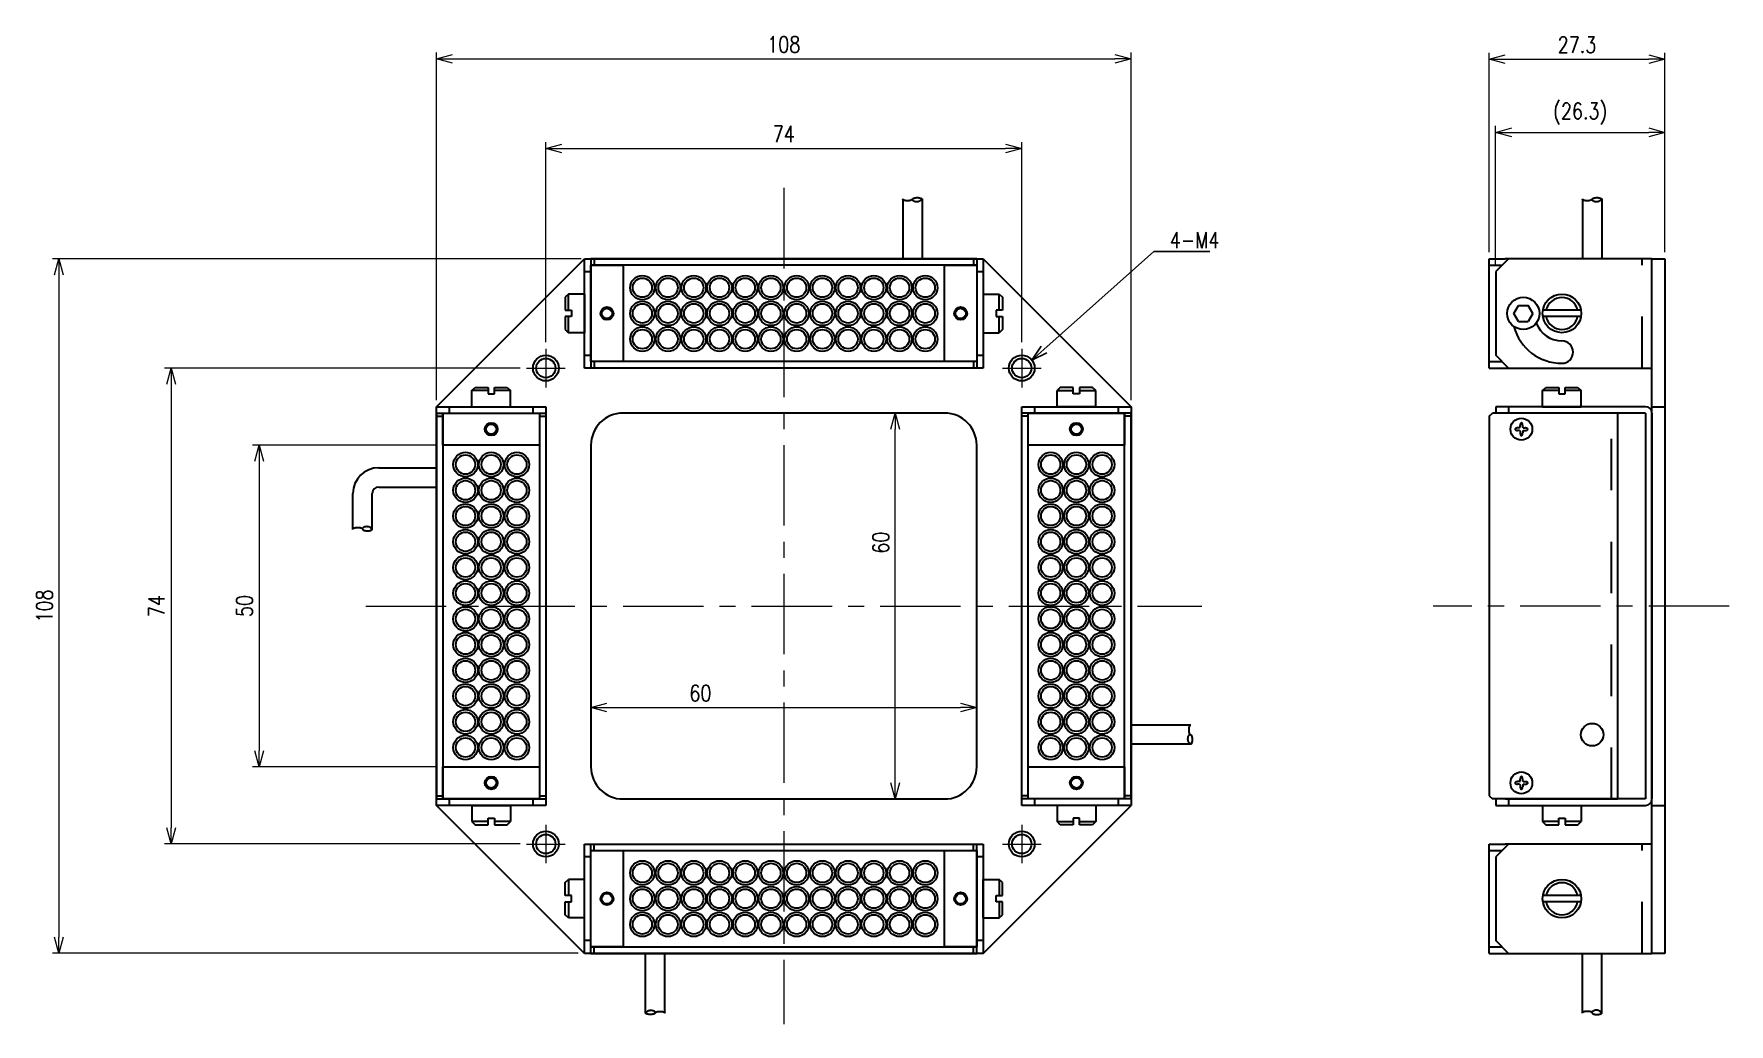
# Model space of a CAD drawing. Header units: millimetres. Extents: x 67 to 330, y 74 to 228.
import ezdxf
from ezdxf import colors
from ezdxf.entities.mleader import LeaderData, LeaderLine
from ezdxf.math import Vec2, Vec3

# ---------------------------------------------------------------- set-up
doc = ezdxf.new("R2010")
doc.units = ezdxf.units.MM
for name, pattern in [('C6CONTINUOUS', [0]), ('C6DOT', [16, 8, -8]), ('CENTER', [2, 1.25, -0.25, 0.25, -0.25])]:
    doc.linetypes.add(name, pattern=pattern)
doc.layers.get('0').update_dxf_attribs({"lineweight": 30})
doc.layers.get('Defpoints').update_dxf_attribs({"lineweight": 9})
doc.layers.add('2KD_寸法１', color=7, linetype='Continuous', lineweight=15)
doc.layers.add('2KD_寸法１ @ 1', color=7, linetype='Continuous', lineweight=15)
doc.styles.get("Standard").update_dxf_attribs({"font": 'simplex.shx', "width": 0.8, "bigfont": 'extfont.shx'})
doc.dimstyles.new('KD-STD', dxfattribs={"dimscale": 0, "dimtxt": 2.5, "dimasz": 2.5, "dimexe": 1, "dimexo": 1, "dimgap": 1, "dimtad": 1, "dimdsep": 46, "dimtxsty": 'Standard', "dimblk": 'OPEN30', "dimcen": 0, "dimadec": 0, "dimazin": 0, "dimtfac": 1, "dimtmove": 0, "dimatfit": 3, "dimldrblk": 'OPEN30', "dimfxl": 1, "dimtolj": 1, "dimtzin": 0, "dimlwd": 15, "dimlwe": 15, "dimarcsym": 0})

msp = doc.modelspace()

# ---------------------------------------------------------------- blocks, each defined once
blk = doc.blocks.new('_Open30')
at = {"lineweight": -2}
for p, q in [((-1, 0.27), (0, 0)), ((0, 0), (-1, -0.27)), ((0, 0), (-1, 0))]:
    blk.add_line(p, q, dxfattribs=at)
blk = doc.blocks.new('*D26')
at = {"layer": '2KD_寸法１', "color": 0, "lineweight": 15}
for p, q in [((293.98, 191.79), (293.98, 213.44)), ((296.48, 212.44), (317.78, 212.44)), ((320.28, 193.79), (320.28, 213.44))]:
    blk.add_line(p, q, dxfattribs=at)
at = {"layer": 'Defpoints', "color": 0}
for p in [(320.28, 212.44), (320.28, 192.79), (293.98, 190.79)]:
    blk.add_point(p, dxfattribs=at)
at = {"layer": '2KD_寸法１', "color": 0, "lineweight": 15, "xscale": 2.5, "yscale": 2.5, "zscale": 2.5, "rotation": 180}
blk.add_blockref('_Open30', (293.98, 212.44), dxfattribs=at)
at = {"layer": '2KD_寸法１', "color": 0, "lineweight": 15, "xscale": 2.5, "yscale": 2.5, "zscale": 2.5}
blk.add_blockref('_Open30', (320.28, 212.44), dxfattribs=at)
at = {"layer": '2KD_寸法１', "color": 0, "insert": (307.13, 215.34), "char_height": 2.5, "attachment_point": 5}
blk.add_mtext('\\A1;(26.3)', dxfattribs=at)
blk = doc.blocks.new('*D27')
at = {"layer": '2KD_寸法１', "color": 0, "lineweight": 15}
for p, q in [((292.98, 193.79), (292.98, 224.81)), ((320.28, 193.79), (320.28, 224.81)), ((295.48, 223.81), (317.78, 223.81))]:
    blk.add_line(p, q, dxfattribs=at)
at = {"layer": 'Defpoints', "color": 0}
for p in [(320.28, 223.81), (292.98, 192.79), (320.28, 192.79)]:
    blk.add_point(p, dxfattribs=at)
at = {"layer": '2KD_寸法１', "color": 0, "lineweight": 15, "xscale": 2.5, "yscale": 2.5, "zscale": 2.5, "rotation": 180}
blk.add_blockref('_Open30', (292.98, 223.81), dxfattribs=at)
at = {"layer": '2KD_寸法１', "color": 0, "lineweight": 15, "xscale": 2.5, "yscale": 2.5, "zscale": 2.5}
blk.add_blockref('_Open30', (320.28, 223.81), dxfattribs=at)
at = {"layer": '2KD_寸法１', "color": 0, "insert": (306.63, 226.06), "char_height": 2.5, "attachment_point": 5}
blk.add_mtext('\\A1;27.3', dxfattribs=at)
blk = doc.blocks.new('*D45')
at = {"layer": '2KD_寸法１', "color": 0, "lineweight": 15}
for p, q in [((129.28, 163.79), (100.68, 163.79)), ((101.68, 161.29), (101.68, 116.29)), ((129.28, 113.79), (100.68, 113.79))]:
    blk.add_line(p, q, dxfattribs=at)
at = {"layer": 'Defpoints', "color": 0}
for p in [(130.28, 163.79), (101.68, 113.79), (130.28, 113.79)]:
    blk.add_point(p, dxfattribs=at)
at = {"layer": '2KD_寸法１', "color": 0, "lineweight": 15, "xscale": 2.5, "yscale": 2.5, "zscale": 2.5}
for p, rotation in [((101.68, 163.79), 90), ((101.68, 113.79), 270)]:
    blk.add_blockref('_Open30', p, dxfattribs=dict(at, rotation=rotation))
at = {"layer": '2KD_寸法１', "color": 0, "insert": (99.43, 138.79), "char_height": 2.5, "attachment_point": 5, "rotation": 90}
blk.add_mtext('\\A1;50', dxfattribs=at)
blk = doc.blocks.new('*D46')
at = {"layer": '2KD_寸法１', "color": 0, "lineweight": 15}
for p, q in [((142.28, 175.79), (86.99, 175.79)), ((87.99, 173.29), (87.99, 104.29)), ((142.28, 101.79), (86.99, 101.79))]:
    blk.add_line(p, q, dxfattribs=at)
at = {"layer": 'Defpoints', "color": 0}
for p in [(143.28, 175.79), (87.99, 101.79), (143.28, 101.79)]:
    blk.add_point(p, dxfattribs=at)
at = {"layer": '2KD_寸法１', "color": 0, "lineweight": 15, "xscale": 2.5, "yscale": 2.5, "zscale": 2.5}
for p, rotation in [((87.99, 175.79), 90), ((87.99, 101.79), 270)]:
    blk.add_blockref('_Open30', p, dxfattribs=dict(at, rotation=rotation))
at = {"layer": '2KD_寸法１', "color": 0, "insert": (85.74, 138.79), "char_height": 2.5, "attachment_point": 5, "rotation": 90}
blk.add_mtext('\\A1;74', dxfattribs=at)
blk = doc.blocks.new('*D47')
at = {"layer": '2KD_寸法１', "color": 0, "lineweight": 15}
for p, q in [((151.78, 192.79), (69.56, 192.79)), ((70.56, 190.29), (70.56, 87.29)), ((151.28, 84.79), (69.56, 84.79))]:
    blk.add_line(p, q, dxfattribs=at)
at = {"layer": 'Defpoints', "color": 0}
for p in [(152.78, 192.79), (70.56, 84.79), (152.28, 84.79)]:
    blk.add_point(p, dxfattribs=at)
at = {"layer": '2KD_寸法１', "color": 0, "lineweight": 15, "xscale": 2.5, "yscale": 2.5, "zscale": 2.5}
for p, rotation in [((70.56, 192.79), 90), ((70.56, 84.79), 270)]:
    blk.add_blockref('_Open30', p, dxfattribs=dict(at, rotation=rotation))
at = {"layer": '2KD_寸法１', "color": 0, "insert": (68.31, 138.79), "char_height": 2.5, "attachment_point": 5, "rotation": 90}
blk.add_mtext('\\A1;108', dxfattribs=at)
blk = doc.blocks.new('*D48')
at = {"layer": '2KD_寸法１', "color": 0, "lineweight": 15}
for p, q in [((146.28, 179.79), (146.28, 210.93)), ((220.28, 179.79), (220.28, 210.93)), ((148.78, 209.93), (217.78, 209.93))]:
    blk.add_line(p, q, dxfattribs=at)
at = {"layer": 'Defpoints', "color": 0}
for p in [(220.28, 209.93), (146.28, 178.79), (220.28, 178.79)]:
    blk.add_point(p, dxfattribs=at)
at = {"layer": '2KD_寸法１', "color": 0, "lineweight": 15, "xscale": 2.5, "yscale": 2.5, "zscale": 2.5, "rotation": 180}
blk.add_blockref('_Open30', (146.28, 209.93), dxfattribs=at)
at = {"layer": '2KD_寸法１', "color": 0, "lineweight": 15, "xscale": 2.5, "yscale": 2.5, "zscale": 2.5}
blk.add_blockref('_Open30', (220.28, 209.93), dxfattribs=at)
at = {"layer": '2KD_寸法１', "color": 0, "insert": (183.28, 212.18), "char_height": 2.5, "attachment_point": 5}
blk.add_mtext('\\A1;74', dxfattribs=at)
blk = doc.blocks.new('*D49')
at = {"layer": '2KD_寸法１', "color": 0, "lineweight": 15}
for p, q in [((129.28, 170.79), (129.28, 224.85)), ((237.28, 170.79), (237.28, 224.85)), ((131.78, 223.85), (234.78, 223.85))]:
    blk.add_line(p, q, dxfattribs=at)
at = {"layer": 'Defpoints', "color": 0}
for p in [(237.28, 223.85), (129.28, 169.79), (237.28, 169.79)]:
    blk.add_point(p, dxfattribs=at)
at = {"layer": '2KD_寸法１', "color": 0, "lineweight": 15, "xscale": 2.5, "yscale": 2.5, "zscale": 2.5, "rotation": 180}
blk.add_blockref('_Open30', (129.28, 223.85), dxfattribs=at)
at = {"layer": '2KD_寸法１', "color": 0, "lineweight": 15, "xscale": 2.5, "yscale": 2.5, "zscale": 2.5}
blk.add_blockref('_Open30', (237.28, 223.85), dxfattribs=at)
at = {"layer": '2KD_寸法１', "color": 0, "insert": (183.28, 226.1), "char_height": 2.5, "attachment_point": 5}
blk.add_mtext('\\A1;108', dxfattribs=at)
blk = doc.blocks.new('*D50')
at = {"layer": '2KD_寸法１', "color": 0, "lineweight": 15}
for p, q in [((153.28, 137.79), (153.28, 121.99)), ((213.28, 137.79), (213.28, 121.99)), ((155.78, 122.99), (210.78, 122.99))]:
    blk.add_line(p, q, dxfattribs=at)
at = {"layer": 'Defpoints', "color": 0}
for p in [(153.28, 138.79), (213.28, 138.79), (213.28, 122.99)]:
    blk.add_point(p, dxfattribs=at)
at = {"layer": '2KD_寸法１', "color": 0, "lineweight": 15, "xscale": 2.5, "yscale": 2.5, "zscale": 2.5, "rotation": 180}
blk.add_blockref('_Open30', (153.28, 122.99), dxfattribs=at)
at = {"layer": '2KD_寸法１', "color": 0, "lineweight": 15, "xscale": 2.5, "yscale": 2.5, "zscale": 2.5}
blk.add_blockref('_Open30', (213.28, 122.99), dxfattribs=at)
at = {"layer": '2KD_寸法１', "color": 0, "insert": (170.32, 125.24), "char_height": 2.5, "attachment_point": 5}
blk.add_mtext('\\A1;60', dxfattribs=at)
blk = doc.blocks.new('*D51')
at = {"layer": '2KD_寸法１', "color": 0, "lineweight": 15}
for p, q in [((184.28, 168.79), (201.61, 168.79)), ((200.61, 111.29), (200.61, 166.29)), ((184.28, 108.79), (201.61, 108.79))]:
    blk.add_line(p, q, dxfattribs=at)
at = {"layer": 'Defpoints', "color": 0}
for p in [(183.28, 168.79), (200.61, 168.79), (183.28, 108.79)]:
    blk.add_point(p, dxfattribs=at)
at = {"layer": '2KD_寸法１', "color": 0, "lineweight": 15, "xscale": 2.5, "yscale": 2.5, "zscale": 2.5}
for p, rotation in [((200.61, 168.79), 90), ((200.61, 108.79), 270)]:
    blk.add_blockref('_Open30', p, dxfattribs=dict(at, rotation=rotation))
at = {"layer": '2KD_寸法１', "color": 0, "insert": (198.36, 148.64), "char_height": 2.5, "attachment_point": 5, "rotation": 90}
blk.add_mtext('\\A1;60', dxfattribs=at)
blk = doc.blocks.new('A$C205E5E59')
at = {"linetype": 'C6CONTINUOUS'}
for p, q in [((14.5, 63.31), (14.5, 54)), ((17.5, 63.31), (17.5, 54)), ((0, 54), (2.5, 54)), ((0, 37), (0, 54)), ((0, 53), (2, 53)), ((3, 54), (1, 52)), ((25.3, 54), (27.3, 54)), ((25.3, -54), (25.3, 54)), ((27.3, 54), (27.3, -54)), ((1, 52), (1, 39)), ((3.8, 45.5), (4.55, 46.75)), ((4.55, 44.25), (3.8, 45.5)), ((4.55, 46.75), (6.05, 46.75)), ((6.8, 45.5), (6.05, 46.75)), ((6.8, 45.5), (6.05, 44.25)), ((14.26, 46), (8.35, 46)), ((14.26, 45), (8.35, 45)), ((4.55, 44.25), (6.05, 44.25)), ((0, 38), (2, 38)), ((0, 37), (2.5, 37)), ((3, 37), (1, 39)), ((8.3, 33.5), (8.8, 34)), ((10.8, 33.5), (8.3, 33.5)), ((8.3, 31), (8.3, 33.5)), ((8.8, 34), (10.8, 34)), ((10.8, 34), (10.8, 33)), ((10.8, 33), (11.8, 33)), ((11.8, 33), (11.8, 34)), ((11.8, 34), (13.8, 34)), ((14.3, 33.5), (11.8, 33.5)), ((13.8, 34), (14.3, 33.5)), ((14.3, 31), (14.3, 33.5)), ((0, 29.5), (0.5, 30)), ((0, 29.5), (0, -29.5)), ((24.3, 30), (0.5, 30)), ((1, 31), (1, 30)), ((24.3, 31), (1, 31)), ((3, 31), (3, 30)), ((8.3, 31), (14.3, 31)), ((24.3, 30), (24.3, -30)), ((25.3, 31), (27.3, 31)), ((25.3, 30), (25.3, -30)), ((4.71, 27.7), (4.41, 27.7)), ((4.71, 27.3), (4.41, 27.3)), ((4.71, 27.7), (4.8, 27.79)), ((4.71, 27.3), (4.8, 27.21)), ((4.8, 27.79), (4.8, 28.09)), ((4.8, 27.21), (4.8, 26.91)), ((5.2, 27.79), (5.2, 28.09)), ((5.29, 27.7), (5.2, 27.79)), ((5.29, 27.3), (5.2, 27.21)), ((5.2, 27.21), (5.2, 26.91)), ((5.29, 27.7), (5.59, 27.7)), ((5.29, 27.3), (5.59, 27.3)), ((4.71, -27.3), (4.41, -27.3)), ((4.71, -27.7), (4.41, -27.7)), ((4.71, -27.3), (4.8, -27.21)), ((4.71, -27.7), (4.8, -27.79)), ((4.8, -27.21), (4.8, -26.91)), ((4.8, -27.79), (4.8, -28.09)), ((5.2, -27.21), (5.2, -26.91)), ((5.29, -27.3), (5.2, -27.21)), ((5.29, -27.7), (5.2, -27.79)), ((5.2, -27.79), (5.2, -28.09)), ((5.29, -27.3), (5.59, -27.3)), ((5.29, -27.7), (5.59, -27.7)), ((0, -29.5), (0.5, -30)), ((24.3, -30), (0.5, -30)), ((1, -30), (1, -31)), ((1, -31), (24.3, -31)), ((3, -30), (3, -31)), ((8.3, -31), (14.3, -31)), ((8.3, -31), (8.3, -33.5)), ((14.3, -31), (14.3, -33.5)), ((25.3, -31), (27.3, -31)), ((8.3, -33.5), (8.8, -34)), ((10.8, -33.5), (8.3, -33.5)), ((8.8, -34), (10.8, -34)), ((10.8, -34), (10.8, -33)), ((10.8, -33), (11.8, -33)), ((11.8, -33), (11.8, -34)), ((14.3, -33.5), (11.8, -33.5)), ((11.8, -34), (13.8, -34)), ((13.8, -34), (14.3, -33.5)), ((0, -54), (0, -37)), ((0, -37), (2.5, -37)), ((0, -38), (2, -38)), ((3, -37), (1, -39)), ((1, -39), (1, -52)), ((14.26, -45), (8.35, -45)), ((14.26, -46), (8.35, -46)), ((3, -54), (1, -52)), ((0, -53), (2, -53)), ((0, -54), (2.5, -54)), ((14.5, -63.31), (14.5, -54)), ((17.5, -63.31), (17.5, -54)), ((27.3, -54), (25.3, -54))]:
    blk.add_line(p, q, dxfattribs=at)
at = {"linetype": 'C6DOT'}
for p, q in [((23.8, 37), (23.8, 54)), ((19, -30), (19, 30)), ((23.8, -54), (23.8, -37))]:
    blk.add_line(p, q, dxfattribs=at)
at = {"linetype": 'C6CONTINUOUS'}
for points in [[(16, 63.26), (16.01, 63.3), (16.05, 63.34), (16.1, 63.38), (16.18, 63.41), (16.27, 63.44), (16.38, 63.47), (16.49, 63.49), (16.62, 63.5), (16.75, 63.5), (16.88, 63.5), (17.01, 63.49), (17.12, 63.47), (17.23, 63.44), (17.32, 63.41), (17.4, 63.38), (17.45, 63.34), (17.49, 63.3), (17.5, 63.26)], [(16, 63.26), (15.99, 63.22), (15.95, 63.18), (15.9, 63.14), (15.82, 63.11), (15.73, 63.08), (15.63, 63.05), (15.51, 63.03), (15.38, 63.02), (15.25, 63.02), (15.12, 63.02), (14.99, 63.03), (14.88, 63.05), (14.77, 63.08), (14.68, 63.11), (14.6, 63.14), (14.55, 63.18), (14.51, 63.22), (14.5, 63.26)], [(17.38, 63.25), (17.38, 63.22), (17.37, 63.18), (17.35, 63.15), (17.34, 63.11), (17.31, 63.08), (17.28, 63.05), (17.25, 63.02), (17.21, 62.99), (17.17, 62.97), (17.12, 62.94), (17.07, 62.92), (17.02, 62.9), (16.96, 62.89), (16.91, 62.87), (16.85, 62.86), (16.78, 62.86), (16.72, 62.85), (16.66, 62.85), (16.6, 62.85), (16.53, 62.86), (16.47, 62.86), (16.41, 62.87), (16.36, 62.89), (16.3, 62.9), (16.25, 62.92), (16.2, 62.94), (16.15, 62.97), (16.11, 62.99), (16.07, 63.02), (16.04, 63.05), (16.01, 63.08), (15.98, 63.11), (15.96, 63.15), (15.95, 63.18), (15.94, 63.22), (15.94, 63.25)], [(2.5, 37), (25.3, 37), (25.3, 54), (2.5, 54)], [(2.5, -30), (20, -30), (20, 30), (2.5, 30)], [(4.41, 27.7), (4.38, 27.69), (4.34, 27.69), (4.31, 27.69), (4.28, 27.68), (4.25, 27.68), (4.22, 27.67), (4.19, 27.66), (4.16, 27.65), (4.14, 27.64), (4.11, 27.63), (4.09, 27.61), (4.07, 27.6), (4.06, 27.58), (4.04, 27.57), (4.03, 27.55), (4.03, 27.53), (4.02, 27.52), (4.02, 27.5), (4.02, 27.48), (4.03, 27.47), (4.03, 27.45), (4.04, 27.43), (4.06, 27.42), (4.07, 27.4), (4.09, 27.39), (4.11, 27.37), (4.14, 27.36), (4.16, 27.35), (4.19, 27.34), (4.22, 27.33), (4.25, 27.32), (4.28, 27.32), (4.31, 27.31), (4.34, 27.31), (4.38, 27.3), (4.41, 27.3)], [(5.2, 28.09), (5.2, 28.12), (5.19, 28.16), (5.19, 28.19), (5.18, 28.22), (5.18, 28.25), (5.17, 28.28), (5.16, 28.31), (5.15, 28.34), (5.14, 28.36), (5.13, 28.39), (5.11, 28.41), (5.1, 28.43), (5.08, 28.44), (5.07, 28.46), (5.05, 28.47), (5.03, 28.47), (5.02, 28.48), (5, 28.48), (4.98, 28.48), (4.97, 28.47), (4.95, 28.47), (4.93, 28.46), (4.92, 28.44), (4.9, 28.43), (4.89, 28.41), (4.87, 28.39), (4.86, 28.36), (4.85, 28.34), (4.84, 28.31), (4.83, 28.28), (4.82, 28.25), (4.82, 28.22), (4.81, 28.19), (4.81, 28.16), (4.81, 28.12), (4.8, 28.09)], [(4.8, 26.91), (4.81, 26.88), (4.81, 26.84), (4.81, 26.81), (4.82, 26.78), (4.82, 26.75), (4.83, 26.72), (4.84, 26.69), (4.85, 26.66), (4.86, 26.64), (4.87, 26.61), (4.89, 26.59), (4.9, 26.57), (4.92, 26.56), (4.93, 26.54), (4.95, 26.53), (4.97, 26.53), (4.98, 26.52), (5, 26.52), (5.02, 26.52), (5.03, 26.53), (5.05, 26.53), (5.07, 26.54), (5.08, 26.56), (5.1, 26.57), (5.11, 26.59), (5.13, 26.61), (5.14, 26.64), (5.15, 26.66), (5.16, 26.69), (5.17, 26.72), (5.18, 26.75), (5.18, 26.78), (5.19, 26.81), (5.19, 26.84), (5.2, 26.88), (5.2, 26.91)], [(5.59, 27.3), (5.62, 27.3), (5.66, 27.31), (5.69, 27.31), (5.72, 27.32), (5.75, 27.32), (5.78, 27.33), (5.81, 27.34), (5.84, 27.35), (5.86, 27.36), (5.89, 27.37), (5.91, 27.39), (5.93, 27.4), (5.94, 27.42), (5.96, 27.43), (5.97, 27.45), (5.97, 27.47), (5.98, 27.48), (5.98, 27.5), (5.98, 27.52), (5.97, 27.53), (5.97, 27.55), (5.96, 27.57), (5.94, 27.58), (5.93, 27.6), (5.91, 27.61), (5.89, 27.63), (5.86, 27.64), (5.84, 27.65), (5.81, 27.66), (5.78, 27.67), (5.75, 27.68), (5.72, 27.68), (5.69, 27.69), (5.66, 27.69), (5.62, 27.69), (5.59, 27.7)], [(4.41, -27.3), (4.38, -27.31), (4.34, -27.31), (4.31, -27.31), (4.28, -27.32), (4.25, -27.32), (4.22, -27.33), (4.19, -27.34), (4.16, -27.35), (4.14, -27.36), (4.11, -27.37), (4.09, -27.39), (4.07, -27.4), (4.06, -27.42), (4.04, -27.43), (4.03, -27.45), (4.03, -27.47), (4.02, -27.48), (4.02, -27.5), (4.02, -27.52), (4.03, -27.53), (4.03, -27.55), (4.04, -27.57), (4.06, -27.58), (4.07, -27.6), (4.09, -27.61), (4.11, -27.63), (4.14, -27.64), (4.16, -27.65), (4.19, -27.66), (4.22, -27.67), (4.25, -27.68), (4.28, -27.68), (4.31, -27.69), (4.34, -27.69), (4.38, -27.7), (4.41, -27.7)], [(5.2, -26.91), (5.2, -26.88), (5.19, -26.84), (5.19, -26.81), (5.18, -26.78), (5.18, -26.75), (5.17, -26.72), (5.16, -26.69), (5.15, -26.66), (5.14, -26.64), (5.13, -26.61), (5.11, -26.59), (5.1, -26.57), (5.08, -26.56), (5.07, -26.54), (5.05, -26.53), (5.03, -26.53), (5.02, -26.52), (5, -26.52), (4.98, -26.52), (4.97, -26.53), (4.95, -26.53), (4.93, -26.54), (4.92, -26.56), (4.9, -26.57), (4.89, -26.59), (4.87, -26.61), (4.86, -26.64), (4.85, -26.66), (4.84, -26.69), (4.83, -26.72), (4.82, -26.75), (4.82, -26.78), (4.81, -26.81), (4.81, -26.84), (4.81, -26.88), (4.8, -26.91)], [(4.8, -28.09), (4.81, -28.12), (4.81, -28.16), (4.81, -28.19), (4.82, -28.22), (4.82, -28.25), (4.83, -28.28), (4.84, -28.31), (4.85, -28.34), (4.86, -28.36), (4.87, -28.39), (4.89, -28.41), (4.9, -28.43), (4.92, -28.44), (4.93, -28.46), (4.95, -28.47), (4.97, -28.47), (4.98, -28.48), (5, -28.48), (5.02, -28.48), (5.03, -28.47), (5.05, -28.47), (5.07, -28.46), (5.08, -28.44), (5.1, -28.43), (5.11, -28.41), (5.13, -28.39), (5.14, -28.36), (5.15, -28.34), (5.16, -28.31), (5.17, -28.28), (5.18, -28.25), (5.18, -28.22), (5.19, -28.19), (5.19, -28.16), (5.2, -28.12), (5.2, -28.09)], [(5.59, -27.7), (5.62, -27.7), (5.66, -27.69), (5.69, -27.69), (5.72, -27.68), (5.75, -27.68), (5.78, -27.67), (5.81, -27.66), (5.84, -27.65), (5.86, -27.64), (5.89, -27.63), (5.91, -27.61), (5.93, -27.6), (5.94, -27.58), (5.96, -27.57), (5.97, -27.55), (5.97, -27.53), (5.98, -27.52), (5.98, -27.5), (5.98, -27.48), (5.97, -27.47), (5.97, -27.45), (5.96, -27.43), (5.94, -27.42), (5.93, -27.4), (5.91, -27.39), (5.89, -27.37), (5.86, -27.36), (5.84, -27.35), (5.81, -27.34), (5.78, -27.33), (5.75, -27.32), (5.72, -27.32), (5.69, -27.31), (5.66, -27.31), (5.62, -27.31), (5.59, -27.3)], [(2.5, -54), (25.3, -54), (25.3, -37), (2.5, -37)], [(16, -63.26), (15.99, -63.22), (15.95, -63.18), (15.9, -63.14), (15.82, -63.11), (15.73, -63.08), (15.63, -63.05), (15.51, -63.03), (15.38, -63.02), (15.25, -63.02), (15.12, -63.02), (14.99, -63.03), (14.88, -63.05), (14.77, -63.08), (14.68, -63.11), (14.6, -63.14), (14.55, -63.18), (14.51, -63.22), (14.5, -63.26)], [(17.38, -63.25), (17.38, -63.22), (17.37, -63.18), (17.35, -63.15), (17.34, -63.11), (17.31, -63.08), (17.28, -63.05), (17.25, -63.02), (17.21, -62.99), (17.17, -62.97), (17.12, -62.94), (17.07, -62.92), (17.02, -62.9), (16.96, -62.89), (16.91, -62.87), (16.85, -62.86), (16.78, -62.86), (16.72, -62.85), (16.66, -62.85), (16.6, -62.85), (16.53, -62.86), (16.47, -62.86), (16.41, -62.87), (16.36, -62.89), (16.3, -62.9), (16.25, -62.92), (16.2, -62.94), (16.15, -62.97), (16.11, -62.99), (16.07, -63.02), (16.04, -63.05), (16.01, -63.08), (15.98, -63.11), (15.96, -63.15), (15.95, -63.18), (15.94, -63.22), (15.94, -63.25)], [(16, -63.26), (16.01, -63.3), (16.05, -63.34), (16.1, -63.38), (16.18, -63.41), (16.27, -63.44), (16.38, -63.47), (16.49, -63.49), (16.62, -63.5), (16.75, -63.5), (16.88, -63.5), (17.01, -63.49), (17.12, -63.47), (17.23, -63.44), (17.32, -63.41), (17.4, -63.38), (17.45, -63.34), (17.49, -63.3), (17.5, -63.26)]]:
    blk.add_lwpolyline(points, dxfattribs=at)
for centre, radius in [((5.3, 45.5), 2.5), ((11.3, 45.5), 3), ((5, 27.5), 1.7), ((16, -20), 1.75), ((5, -27.5), 1.7), ((11.3, -45.5), 3)]:
    blk.add_circle(centre, radius, dxfattribs=at)
for centre, radius, start, end in [((11.3, 45.48), 2.5, 11.9727, 168.0273), ((11.3, 45.5), 2.5, 191.9727, 348.0273), ((11.3, 45.49), 7.75, 195.2768, 270), ((11.3, 45.49), 4.25, 200.5144, 270), ((11.3, 39.49), 1.75, 0, 90), ((11.3, 39.49), 1.75, 270, 0), ((24.3, 30), 1, 0, 90), ((24.3, -30), 1, 270, 0), ((11.3, -45.52), 2.5, 11.9727, 168.0273), ((11.3, -45.5), 2.5, 191.9727, 348.0273)]:
    blk.add_arc(centre, radius, start, end, dxfattribs=at)
blk = doc.blocks.new('A$C18292976')
at = {"linetype": 'C6CONTINUOUS'}
for p, q in [((18.5, 93.31), (18.5, 84)), ((21.5, 93.31), (21.5, 84)), ((-54, 61), (-31, 84)), ((-31, 84), (31, 84)), ((-31, 67), (-31, 84)), ((-31, 84), (-30, 84)), ((-31, 82), (-30, 82)), ((-30, 84), (-30, 67)), ((30, 84), (-30, 84)), ((-30, 84), (-30, 67)), ((-30, 83), (-25, 83)), ((-30, 68), (-30, 83)), ((30, 83), (-30, 83)), ((-29.5, 84), (-29.5, 83)), ((-25, 83), (-25, 68)), ((25, 83), (30, 83)), ((25, 68), (25, 83)), ((29.5, 84), (29.5, 83)), ((30, 84), (31, 84)), ((30, 84), (30, 67)), ((30, 83), (30, 68)), ((30, 82), (31, 82)), ((31, 84), (54, 61)), ((31, 84), (31, 67)), ((-33.5, 78.5), (-34, 78)), ((-34, 78), (-34, 76)), ((-33.5, 76), (-33.5, 78.5)), ((-31, 78.5), (-33.5, 78.5)), ((-31, 78.5), (-31, 72.5)), ((31, 78.5), (31, 72.5)), ((31, 78.5), (33.5, 78.5)), ((33.5, 78.5), (34, 78)), ((33.5, 76), (33.5, 78.5)), ((34, 78), (34, 76)), ((-34, 76), (-33, 76)), ((-33, 75), (-34, 75)), ((-34, 75), (-34, 73)), ((-33.5, 72.5), (-33.5, 75)), ((-33, 76), (-33, 75)), ((34, 76), (33, 76)), ((33, 76), (33, 75)), ((33, 75), (34, 75)), ((33.5, 72.5), (33.5, 75)), ((34, 75), (34, 73)), ((-34, 73), (-33.5, 72.5)), ((-31, 72.5), (-33.5, 72.5)), ((31, 72.5), (33.5, 72.5)), ((34, 73), (33.5, 72.5)), ((-31, 69), (-30, 69)), ((30, 69), (31, 69)), ((-30, 67), (-31, 67)), ((-25, 68), (-30, 68)), ((30, 68), (-30, 68)), ((30, 67), (-30, 67)), ((-29.5, 68), (-29.5, 67)), ((30, 68), (25, 68)), ((29.5, 68), (29.5, 67)), ((31, 67), (30, 67)), ((-48.5, 63.5), (-48, 64)), ((-46, 63.5), (-48.5, 63.5)), ((-48.5, 61), (-48.5, 63.5)), ((-48, 64), (-46, 64)), ((-46, 64), (-46, 63)), ((-45, 63), (-45, 64)), ((-45, 64), (-43, 64)), ((-42.5, 63.5), (-45, 63.5)), ((-43, 64), (-42.5, 63.5)), ((-42.5, 61), (-42.5, 63.5)), ((43, 64), (42.5, 63.5)), ((42.5, 63.5), (45, 63.5)), ((42.5, 61), (42.5, 63.5)), ((45, 64), (43, 64)), ((45, 63), (45, 64)), ((46, 64), (46, 63)), ((48, 64), (46, 64)), ((46, 63.5), (48.5, 63.5)), ((48.5, 63.5), (48, 64)), ((48.5, 61), (48.5, 63.5)), ((-54, -1), (-54, 61)), ((-54, 60), (-54, 61)), ((-54, 61), (-37, 61)), ((-52, 60), (-52, 61)), ((-48.5, 61), (-42.5, 61)), ((-46, 63), (-45, 63)), ((-39, 60), (-39, 61)), ((-37, 61), (-37, 60)), ((37, 61), (54, 61)), ((37, 60), (37, 61)), ((39, 61), (39, 60)), ((48.5, 61), (42.5, 61)), ((46, 63), (45, 63)), ((52, 61), (52, 60)), ((54, 61), (54, -1)), ((54, 61), (54, 60)), ((-54, 60), (-54, 0)), ((-54, 60), (-37, 60)), ((-54, 59.5), (-53, 59.5)), ((-53, 60), (-53, 0)), ((-53, 55), (-53, 60)), ((-53, 60), (-38, 60)), ((-38, 60), (-38, 0)), ((-38, 60), (-38, 55)), ((-38, 59.5), (-37, 59.5)), ((-37, 60), (-37, 0)), ((25, 60), (-25, 60)), ((54, 60), (37, 60)), ((37, 0), (37, 60)), ((54, 60), (37, 60)), ((38, 59.5), (37, 59.5)), ((38, 55), (38, 60)), ((38, 60), (53, 60)), ((38, 0), (38, 60)), ((53, 60), (53, 55)), ((53, 0), (53, 60)), ((54, 59.5), (53, 59.5)), ((54, 0), (54, 60)), ((-38, 55), (-53, 55)), ((-30, 55), (-30, 5)), ((30, 5), (30, 55)), ((53, 55), (38, 55)), ((-63, 51.5), (-53.96, 51.5)), ((-67, 41.89), (-67, 47.5)), ((-64, 41.89), (-64, 47.5)), ((-63, 48.5), (-54, 48.5)), ((63.31, 11.5), (54, 11.5)), ((63.31, 8.5), (54, 8.5)), ((-53, 0), (-53, 5)), ((-53, 5), (-38, 5)), ((-38, 5), (-38, 0)), ((38, 0), (38, 5)), ((38, 5), (53, 5)), ((53, 5), (53, 0)), ((-54, 0.5), (-53, 0.5)), ((-54, -1), (-54, 0)), ((-54, 0), (-37, 0)), ((-54, 0), (-37, 0)), ((-38, 0), (-53, 0)), ((-52, -1), (-52, 0)), ((-39, -1), (-39, 0)), ((-38, 0.5), (-37, 0.5)), ((-37, 0), (-37, -1)), ((-25, 0), (25, 0)), ((38, 0.5), (37, 0.5)), ((54, 0.5), (53, 0.5)), ((-31, -24), (-54, -1)), ((-37, -1), (-54, -1)), ((-48.5, -1), (-42.5, -1)), ((-48.5, -1), (-48.5, -3.5)), ((-42.5, -1), (-42.5, -3.5)), ((31, -24), (54, -1)), ((37, -1), (37, 0)), ((54, 0), (37, 0)), ((54, -1), (37, -1)), ((53, 0), (38, 0)), ((39, 0), (39, -1)), ((48.5, -1), (42.5, -1)), ((42.5, -1), (42.5, -3.5)), ((48.5, -1), (48.5, -3.5)), ((52, 0), (52, -1)), ((54, 0), (54, -1)), ((-48.5, -3.5), (-48, -4)), ((-46, -3.5), (-48.5, -3.5)), ((-48, -4), (-46, -4)), ((-46, -4), (-46, -3)), ((-46, -3), (-45, -3)), ((-45, -3), (-45, -4)), ((-42.5, -3.5), (-45, -3.5)), ((-45, -4), (-43, -4)), ((-43, -4), (-42.5, -3.5)), ((43, -4), (42.5, -3.5)), ((42.5, -3.5), (45, -3.5)), ((45, -4), (43, -4)), ((46, -3), (45, -3)), ((45, -3), (45, -4)), ((46, -4), (46, -3)), ((46, -3.5), (48.5, -3.5)), ((48, -4), (46, -4)), ((48.5, -3.5), (48, -4)), ((-31, -7), (-30, -7)), ((-31, -24), (-31, -7)), ((-30, -7), (30, -7)), ((-30, -24), (-30, -7)), ((-29.5, -8), (-29.5, -7)), ((29.5, -8), (29.5, -7)), ((30, -7), (31, -7)), ((30, -24), (30, -7)), ((30, -24), (30, -7)), ((31, -7), (31, -24)), ((-30, -9), (-31, -9)), ((-30, -8), (30, -8)), ((-30, -23), (-30, -8)), ((-30, -8), (-25, -8)), ((-25, -8), (-25, -23)), ((25, -23), (25, -8)), ((25, -8), (30, -8)), ((30, -8), (30, -23)), ((31, -9), (30, -9)), ((-34, -13), (-33.5, -12.5)), ((-34, -15), (-34, -13)), ((-33.5, -12.5), (-33.5, -15)), ((-31, -12.5), (-33.5, -12.5)), ((-31, -18.5), (-31, -12.5)), ((31, -18.5), (31, -12.5)), ((31, -12.5), (33.5, -12.5)), ((34, -13), (33.5, -12.5)), ((33.5, -12.5), (33.5, -15)), ((34, -15), (34, -13)), ((-33, -15), (-34, -15)), ((-33, -16), (-33, -15)), ((33, -16), (33, -15)), ((33, -15), (34, -15)), ((-34, -16), (-33, -16)), ((-34, -18), (-34, -16)), ((-33.5, -18.5), (-34, -18)), ((-33.5, -16), (-33.5, -18.5)), ((34, -16), (33, -16)), ((33.5, -16), (33.5, -18.5)), ((33.5, -18.5), (34, -18)), ((34, -18), (34, -16)), ((-31, -18.5), (-33.5, -18.5)), ((31, -18.5), (33.5, -18.5)), ((-30, -22), (-31, -22)), ((-30, -23), (30, -23)), ((-25, -23), (-30, -23)), ((-29.5, -24), (-29.5, -23)), ((30, -23), (25, -23)), ((29.5, -24), (29.5, -23)), ((31, -22), (30, -22)), ((31, -24), (-31, -24)), ((-30, -24), (-31, -24)), ((-30, -24), (30, -24)), ((31, -24), (30, -24))]:
    blk.add_line(p, q, dxfattribs=at)
for points in [[(20, 93.26), (19.99, 93.22), (19.95, 93.18), (19.9, 93.14), (19.82, 93.11), (19.73, 93.08), (19.62, 93.05), (19.51, 93.03), (19.38, 93.02), (19.25, 93.02), (19.12, 93.02), (18.99, 93.03), (18.88, 93.05), (18.77, 93.08), (18.68, 93.11), (18.6, 93.14), (18.55, 93.18), (18.51, 93.22), (18.5, 93.26)], [(21.38, 93.25), (21.38, 93.22), (21.37, 93.18), (21.35, 93.15), (21.34, 93.11), (21.31, 93.08), (21.28, 93.05), (21.25, 93.02), (21.21, 92.99), (21.17, 92.97), (21.12, 92.94), (21.07, 92.92), (21.02, 92.9), (20.96, 92.89), (20.91, 92.87), (20.85, 92.86), (20.78, 92.86), (20.72, 92.85), (20.66, 92.85), (20.6, 92.85), (20.53, 92.86), (20.47, 92.86), (20.41, 92.87), (20.36, 92.89), (20.3, 92.9), (20.25, 92.92), (20.2, 92.94), (20.15, 92.97), (20.11, 92.99), (20.07, 93.02), (20.04, 93.05), (20.01, 93.08), (19.98, 93.11), (19.96, 93.15), (19.95, 93.18), (19.94, 93.22), (19.94, 93.25)], [(20, 93.26), (20.01, 93.3), (20.05, 93.34), (20.1, 93.38), (20.18, 93.41), (20.27, 93.44), (20.38, 93.47), (20.49, 93.49), (20.62, 93.5), (20.75, 93.5), (20.88, 93.5), (21.01, 93.49), (21.12, 93.47), (21.23, 93.44), (21.32, 93.41), (21.4, 93.38), (21.45, 93.34), (21.49, 93.3), (21.5, 93.26)], [(-65.5, 41.94), (-65.51, 41.98), (-65.55, 42.02), (-65.6, 42.06), (-65.68, 42.09), (-65.77, 42.12), (-65.87, 42.15), (-65.99, 42.17), (-66.12, 42.18), (-66.25, 42.18), (-66.38, 42.18), (-66.51, 42.17), (-66.62, 42.15), (-66.73, 42.12), (-66.82, 42.09), (-66.9, 42.06), (-66.95, 42.02), (-66.99, 41.98), (-67, 41.94)], [(-64.12, 41.95), (-64.12, 41.98), (-64.13, 42.02), (-64.15, 42.05), (-64.16, 42.09), (-64.19, 42.12), (-64.22, 42.15), (-64.25, 42.18), (-64.29, 42.21), (-64.33, 42.23), (-64.38, 42.26), (-64.43, 42.28), (-64.48, 42.3), (-64.54, 42.31), (-64.59, 42.33), (-64.65, 42.34), (-64.72, 42.34), (-64.78, 42.35), (-64.84, 42.35), (-64.9, 42.35), (-64.97, 42.34), (-65.03, 42.34), (-65.09, 42.33), (-65.14, 42.31), (-65.2, 42.3), (-65.25, 42.28), (-65.3, 42.26), (-65.35, 42.23), (-65.39, 42.21), (-65.43, 42.18), (-65.46, 42.15), (-65.49, 42.12), (-65.52, 42.09), (-65.54, 42.05), (-65.55, 42.02), (-65.56, 41.98), (-65.56, 41.95)], [(-65.5, 41.94), (-65.49, 41.9), (-65.45, 41.86), (-65.4, 41.82), (-65.32, 41.79), (-65.23, 41.76), (-65.12, 41.73), (-65.01, 41.71), (-64.88, 41.7), (-64.75, 41.7), (-64.62, 41.7), (-64.49, 41.71), (-64.37, 41.73), (-64.27, 41.76), (-64.18, 41.79), (-64.1, 41.82), (-64.05, 41.86), (-64.01, 41.9), (-64, 41.94)], [(63.26, 10), (63.22, 10.01), (63.18, 10.05), (63.14, 10.1), (63.11, 10.18), (63.08, 10.27), (63.05, 10.38), (63.03, 10.49), (63.02, 10.62), (63.02, 10.75), (63.02, 10.88), (63.03, 11.01), (63.05, 11.12), (63.08, 11.23), (63.11, 11.32), (63.14, 11.4), (63.18, 11.45), (63.22, 11.49), (63.26, 11.5)], [(63.25, 8.62), (63.22, 8.62), (63.18, 8.63), (63.15, 8.65), (63.11, 8.66), (63.08, 8.69), (63.05, 8.72), (63.02, 8.75), (62.99, 8.79), (62.97, 8.83), (62.94, 8.88), (62.92, 8.93), (62.9, 8.98), (62.89, 9.04), (62.87, 9.09), (62.86, 9.15), (62.86, 9.22), (62.85, 9.28), (62.85, 9.34), (62.85, 9.4), (62.86, 9.47), (62.86, 9.53), (62.87, 9.59), (62.89, 9.64), (62.9, 9.7), (62.92, 9.75), (62.94, 9.8), (62.97, 9.85), (62.99, 9.89), (63.02, 9.93), (63.05, 9.96), (63.08, 9.99), (63.11, 10.02), (63.15, 10.04), (63.18, 10.05), (63.22, 10.06), (63.25, 10.06)], [(63.26, 10), (63.3, 9.99), (63.34, 9.95), (63.38, 9.9), (63.41, 9.82), (63.44, 9.73), (63.47, 9.62), (63.49, 9.51), (63.5, 9.38), (63.5, 9.25), (63.5, 9.12), (63.49, 8.99), (63.47, 8.88), (63.44, 8.77), (63.41, 8.68), (63.38, 8.6), (63.34, 8.55), (63.3, 8.51), (63.26, 8.5)]]:
    blk.add_lwpolyline(points, dxfattribs=at)
for centre, radius in [((-22, 79.5), 1.9), ((-22, 79.5), 1.5), ((-18, 79.5), 1.9), ((-18, 79.5), 1.5), ((-14, 79.5), 1.9), ((-14, 79.5), 1.5), ((-10, 79.5), 1.9), ((-10, 79.5), 1.5), ((-6, 79.5), 1.9), ((-6, 79.5), 1.5), ((-2, 79.5), 1.9), ((-2, 79.5), 1.5), ((2, 79.5), 1.9), ((2, 79.5), 1.5), ((6, 79.5), 1.9), ((6, 79.5), 1.5), ((10, 79.5), 1.9), ((10, 79.5), 1.5), ((14, 79.5), 1.9), ((14, 79.5), 1.5), ((18, 79.5), 1.9), ((18, 79.5), 1.5), ((22, 79.5), 1.9), ((22, 79.5), 1.5), ((-27.5, 75.5), 1), ((-22, 75.5), 1.9), ((-22, 75.5), 1.5), ((-18, 75.5), 1.9), ((-18, 75.5), 1.5), ((-14, 75.5), 1.9), ((-14, 75.5), 1.5), ((-10, 75.5), 1.9), ((-10, 75.5), 1.5), ((-6, 75.5), 1.9), ((-6, 75.5), 1.5), ((-2, 75.5), 1.9), ((-2, 75.5), 1.5), ((2, 75.5), 1.9), ((2, 75.5), 1.5), ((6, 75.5), 1.9), ((6, 75.5), 1.5), ((10, 75.5), 1.9), ((10, 75.5), 1.5), ((14, 75.5), 1.9), ((14, 75.5), 1.5), ((18, 75.5), 1.9), ((18, 75.5), 1.5), ((22, 75.5), 1.9), ((22, 75.5), 1.5), ((27.5, 75.5), 1), ((-27.5, 75.5), 0.8), ((27.5, 75.5), 0.8), ((-22, 71.5), 1.9), ((-22, 71.5), 1.5), ((-18, 71.5), 1.9), ((-18, 71.5), 1.5), ((-14, 71.5), 1.9), ((-14, 71.5), 1.5), ((-10, 71.5), 1.9), ((-10, 71.5), 1.5), ((-6, 71.5), 1.9), ((-6, 71.5), 1.5), ((-2, 71.5), 1.9), ((-2, 71.5), 1.5), ((2, 71.5), 1.9), ((2, 71.5), 1.5), ((6, 71.5), 1.9), ((6, 71.5), 1.5), ((10, 71.5), 1.9), ((10, 71.5), 1.5), ((14, 71.5), 1.9), ((14, 71.5), 1.5), ((18, 71.5), 1.9), ((18, 71.5), 1.5), ((22, 71.5), 1.9), ((22, 71.5), 1.5), ((-37, 67), 2), ((37, 67), 2), ((-37, 67), 1.5), ((37, 67), 1.5), ((-45.5, 57.5), 1), ((-45.5, 57.5), 0.8), ((45.5, 57.5), 1), ((45.5, 57.5), 0.8), ((-49.5, 52), 1.9), ((-49.5, 52), 1.5), ((-45.5, 52), 1.9), ((-45.5, 52), 1.5), ((-41.5, 52), 1.9), ((-41.5, 52), 1.5), ((41.5, 52), 1.9), ((41.5, 52), 1.5), ((45.5, 52), 1.9), ((45.5, 52), 1.5), ((49.5, 52), 1.9), ((49.5, 52), 1.5), ((-49.5, 48), 1.9), ((-49.5, 48), 1.5), ((-45.5, 48), 1.9), ((-45.5, 48), 1.5), ((-41.5, 48), 1.9), ((-41.5, 48), 1.5), ((41.5, 48), 1.9), ((41.5, 48), 1.5), ((45.5, 48), 1.9), ((45.5, 48), 1.5), ((49.5, 48), 1.9), ((49.5, 48), 1.5), ((-49.5, 44), 1.9), ((-49.5, 44), 1.5), ((-45.5, 44), 1.9), ((-45.5, 44), 1.5), ((-41.5, 44), 1.9), ((-41.5, 44), 1.5), ((41.5, 44), 1.9), ((41.5, 44), 1.5), ((45.5, 44), 1.9), ((45.5, 44), 1.5), ((49.5, 44), 1.9), ((49.5, 44), 1.5), ((-49.5, 40), 1.9), ((-49.5, 40), 1.5), ((-45.5, 40), 1.9), ((-45.5, 40), 1.5), ((-41.5, 40), 1.9), ((-41.5, 40), 1.5), ((41.5, 40), 1.9), ((41.5, 40), 1.5), ((45.5, 40), 1.9), ((45.5, 40), 1.5), ((49.5, 40), 1.9), ((49.5, 40), 1.5), ((-49.5, 36), 1.9), ((-49.5, 36), 1.5), ((-45.5, 36), 1.9), ((-45.5, 36), 1.5), ((-41.5, 36), 1.9), ((-41.5, 36), 1.5), ((41.5, 36), 1.9), ((41.5, 36), 1.5), ((45.5, 36), 1.9), ((45.5, 36), 1.5), ((49.5, 36), 1.9), ((49.5, 36), 1.5), ((-49.5, 32), 1.9), ((-49.5, 32), 1.5), ((-45.5, 32), 1.9), ((-45.5, 32), 1.5), ((-41.5, 32), 1.9), ((-41.5, 32), 1.5), ((41.5, 32), 1.9), ((41.5, 32), 1.5), ((45.5, 32), 1.9), ((45.5, 32), 1.5), ((49.5, 32), 1.9), ((49.5, 32), 1.5), ((-49.5, 28), 1.9), ((-49.5, 28), 1.5), ((-45.5, 28), 1.9), ((-45.5, 28), 1.5), ((-41.5, 28), 1.9), ((-41.5, 28), 1.5), ((41.5, 28), 1.9), ((41.5, 28), 1.5), ((45.5, 28), 1.9), ((45.5, 28), 1.5), ((49.5, 28), 1.9), ((49.5, 28), 1.5), ((-49.5, 24), 1.9), ((-49.5, 24), 1.5), ((-45.5, 24), 1.9), ((-45.5, 24), 1.5), ((-41.5, 24), 1.9), ((-41.5, 24), 1.5), ((41.5, 24), 1.9), ((41.5, 24), 1.5), ((45.5, 24), 1.9), ((45.5, 24), 1.5), ((49.5, 24), 1.9), ((49.5, 24), 1.5), ((-49.5, 20), 1.9), ((-49.5, 20), 1.5), ((-45.5, 20), 1.9), ((-45.5, 20), 1.5), ((-41.5, 20), 1.9), ((-41.5, 20), 1.5), ((41.5, 20), 1.9), ((41.5, 20), 1.5), ((45.5, 20), 1.9), ((45.5, 20), 1.5), ((49.5, 20), 1.9), ((49.5, 20), 1.5), ((-49.5, 16), 1.9), ((-49.5, 16), 1.5), ((-45.5, 16), 1.9), ((-45.5, 16), 1.5), ((-41.5, 16), 1.9), ((-41.5, 16), 1.5), ((41.5, 16), 1.9), ((41.5, 16), 1.5), ((45.5, 16), 1.9), ((45.5, 16), 1.5), ((49.5, 16), 1.9), ((49.5, 16), 1.5), ((-49.5, 12), 1.9), ((-49.5, 12), 1.5), ((-45.5, 12), 1.9), ((-45.5, 12), 1.5), ((-41.5, 12), 1.9), ((-41.5, 12), 1.5), ((41.5, 12), 1.9), ((41.5, 12), 1.5), ((45.5, 12), 1.9), ((45.5, 12), 1.5), ((49.5, 12), 1.9), ((49.5, 12), 1.5), ((-49.5, 8), 1.9), ((-49.5, 8), 1.5), ((-45.5, 8), 1.9), ((-45.5, 8), 1.5), ((-41.5, 8), 1.9), ((-41.5, 8), 1.5), ((41.5, 8), 1.9), ((41.5, 8), 1.5), ((45.5, 8), 1.9), ((45.5, 8), 1.5), ((49.5, 8), 1.9), ((49.5, 8), 1.5), ((-45.5, 2.5), 1), ((-45.5, 2.5), 0.8), ((45.5, 2.5), 1), ((45.5, 2.5), 0.8), ((-37, -7), 2), ((37, -7), 2), ((-37, -7), 1.5), ((37, -7), 1.5), ((-22, -11.5), 1.9), ((-22, -11.5), 1.5), ((-18, -11.5), 1.9), ((-18, -11.5), 1.5), ((-14, -11.5), 1.9), ((-14, -11.5), 1.5), ((-10, -11.5), 1.9), ((-10, -11.5), 1.5), ((-6, -11.5), 1.9), ((-6, -11.5), 1.5), ((-2, -11.5), 1.9), ((-2, -11.5), 1.5), ((2, -11.5), 1.9), ((2, -11.5), 1.5), ((6, -11.5), 1.9), ((6, -11.5), 1.5), ((10, -11.5), 1.9), ((10, -11.5), 1.5), ((14, -11.5), 1.9), ((14, -11.5), 1.5), ((18, -11.5), 1.9), ((18, -11.5), 1.5), ((22, -11.5), 1.9), ((22, -11.5), 1.5), ((-27.5, -15.5), 1), ((-27.5, -15.5), 0.8), ((-22, -15.5), 1.9), ((-22, -15.5), 1.5), ((-18, -15.5), 1.9), ((-18, -15.5), 1.5), ((-14, -15.5), 1.9), ((-14, -15.5), 1.5), ((-10, -15.5), 1.9), ((-10, -15.5), 1.5), ((-6, -15.5), 1.9), ((-6, -15.5), 1.5), ((-2, -15.5), 1.9), ((-2, -15.5), 1.5), ((2, -15.5), 1.9), ((2, -15.5), 1.5), ((6, -15.5), 1.9), ((6, -15.5), 1.5), ((10, -15.5), 1.9), ((10, -15.5), 1.5), ((14, -15.5), 1.9), ((14, -15.5), 1.5), ((18, -15.5), 1.9), ((18, -15.5), 1.5), ((22, -15.5), 1.9), ((22, -15.5), 1.5), ((27.5, -15.5), 1), ((27.5, -15.5), 0.8), ((-22, -19.5), 1.9), ((-22, -19.5), 1.5), ((-18, -19.5), 1.9), ((-18, -19.5), 1.5), ((-14, -19.5), 1.9), ((-14, -19.5), 1.5), ((-10, -19.5), 1.9), ((-10, -19.5), 1.5), ((-6, -19.5), 1.9), ((-6, -19.5), 1.5), ((-2, -19.5), 1.9), ((-2, -19.5), 1.5), ((2, -19.5), 1.9), ((2, -19.5), 1.5), ((6, -19.5), 1.9), ((6, -19.5), 1.5), ((10, -19.5), 1.9), ((10, -19.5), 1.5), ((14, -19.5), 1.9), ((14, -19.5), 1.5), ((18, -19.5), 1.9), ((18, -19.5), 1.5), ((22, -19.5), 1.9), ((22, -19.5), 1.5)]:
    blk.add_circle(centre, radius, dxfattribs=at)
for centre, radius, start, end in [((-25, 55), 5, 90, 180), ((25, 55), 5, 0, 90), ((-63, 47.5), 4, 90, 180), ((-63, 47.5), 1, 90, 180), ((-25, 5), 5, 180, 270), ((25, 5), 5, 270, 0)]:
    blk.add_arc(centre, radius, start, end, dxfattribs=at)
blk = doc.blocks.new('A$C0AFC31F0')
at = {"linetype": 'C6CONTINUOUS'}
for p, q in [((18.5, 93.31), (18.5, 84)), ((21.5, 93.31), (21.5, 84)), ((-54, 61), (-31, 84)), ((-31, 84), (31, 84)), ((-31, 67), (-31, 84)), ((-31, 84), (-30, 84)), ((-31, 82), (-30, 82)), ((-30, 84), (-30, 67)), ((30, 84), (-30, 84)), ((-30, 84), (-30, 67)), ((-30, 83), (-25, 83)), ((-30, 68), (-30, 83)), ((30, 83), (-30, 83)), ((-29.5, 84), (-29.5, 83)), ((-25, 83), (-25, 68)), ((25, 83), (30, 83)), ((25, 68), (25, 83)), ((29.5, 84), (29.5, 83)), ((30, 84), (31, 84)), ((30, 84), (30, 67)), ((30, 83), (30, 68)), ((30, 82), (31, 82)), ((31, 84), (54, 61)), ((31, 84), (31, 67)), ((-33.5, 78.5), (-34, 78)), ((-34, 78), (-34, 76)), ((-33.5, 76), (-33.5, 78.5)), ((-31, 78.5), (-33.5, 78.5)), ((-31, 78.5), (-31, 72.5)), ((31, 78.5), (31, 72.5)), ((31, 78.5), (33.5, 78.5)), ((33.5, 78.5), (34, 78)), ((33.5, 76), (33.5, 78.5)), ((34, 78), (34, 76)), ((-34, 76), (-33, 76)), ((-33, 75), (-34, 75)), ((-34, 75), (-34, 73)), ((-33.5, 72.5), (-33.5, 75)), ((-33, 76), (-33, 75)), ((34, 76), (33, 76)), ((33, 76), (33, 75)), ((33, 75), (34, 75)), ((33.5, 72.5), (33.5, 75)), ((34, 75), (34, 73)), ((-34, 73), (-33.5, 72.5)), ((-31, 72.5), (-33.5, 72.5)), ((31, 72.5), (33.5, 72.5)), ((34, 73), (33.5, 72.5)), ((-31, 69), (-30, 69)), ((30, 69), (31, 69)), ((-30, 67), (-31, 67)), ((-25, 68), (-30, 68)), ((30, 68), (-30, 68)), ((30, 67), (-30, 67)), ((-29.5, 68), (-29.5, 67)), ((30, 68), (25, 68)), ((29.5, 68), (29.5, 67)), ((31, 67), (30, 67)), ((-48.5, 63.5), (-48, 64)), ((-46, 63.5), (-48.5, 63.5)), ((-48.5, 61), (-48.5, 63.5)), ((-48, 64), (-46, 64)), ((-46, 64), (-46, 63)), ((-45, 63), (-45, 64)), ((-45, 64), (-43, 64)), ((-42.5, 63.5), (-45, 63.5)), ((-43, 64), (-42.5, 63.5)), ((-42.5, 61), (-42.5, 63.5)), ((43, 64), (42.5, 63.5)), ((42.5, 63.5), (45, 63.5)), ((42.5, 61), (42.5, 63.5)), ((45, 64), (43, 64)), ((45, 63), (45, 64)), ((46, 64), (46, 63)), ((48, 64), (46, 64)), ((46, 63.5), (48.5, 63.5)), ((48.5, 63.5), (48, 64)), ((48.5, 61), (48.5, 63.5)), ((-54, -1), (-54, 61)), ((-54, 60), (-54, 61)), ((-54, 61), (-37, 61)), ((-52, 60), (-52, 61)), ((-48.5, 61), (-42.5, 61)), ((-46, 63), (-45, 63)), ((-39, 60), (-39, 61)), ((-37, 61), (-37, 60)), ((37, 61), (54, 61)), ((37, 60), (37, 61)), ((39, 61), (39, 60)), ((48.5, 61), (42.5, 61)), ((46, 63), (45, 63)), ((52, 61), (52, 60)), ((54, 61), (54, -1)), ((54, 61), (54, 60)), ((-54, 60), (-54, 0)), ((-54, 60), (-37, 60)), ((-54, 59.5), (-53, 59.5)), ((-53, 60), (-53, 0)), ((-53, 55), (-53, 60)), ((-53, 60), (-38, 60)), ((-38, 60), (-38, 0)), ((-38, 60), (-38, 55)), ((-38, 59.5), (-37, 59.5)), ((-37, 60), (-37, 0)), ((25, 60), (-25, 60)), ((54, 60), (37, 60)), ((37, 0), (37, 60)), ((54, 60), (37, 60)), ((38, 59.5), (37, 59.5)), ((38, 55), (38, 60)), ((38, 60), (53, 60)), ((38, 0), (38, 60)), ((53, 60), (53, 55)), ((53, 0), (53, 60)), ((54, 59.5), (53, 59.5)), ((54, 0), (54, 60)), ((-38, 55), (-53, 55)), ((-30, 55), (-30, 5)), ((30, 5), (30, 55)), ((53, 55), (38, 55)), ((-63, 51.5), (-53.96, 51.5)), ((-67, 41.89), (-67, 47.5)), ((-64, 41.89), (-64, 47.5)), ((-63, 48.5), (-54, 48.5)), ((63.31, 11.5), (54, 11.5)), ((63.31, 8.5), (54, 8.5)), ((-53, 0), (-53, 5)), ((-53, 5), (-38, 5)), ((-38, 5), (-38, 0)), ((38, 0), (38, 5)), ((38, 5), (53, 5)), ((53, 5), (53, 0)), ((-54, 0.5), (-53, 0.5)), ((-54, -1), (-54, 0)), ((-54, 0), (-37, 0)), ((-54, 0), (-37, 0)), ((-38, 0), (-53, 0)), ((-52, -1), (-52, 0)), ((-39, -1), (-39, 0)), ((-38, 0.5), (-37, 0.5)), ((-37, 0), (-37, -1)), ((-25, 0), (25, 0)), ((38, 0.5), (37, 0.5)), ((54, 0.5), (53, 0.5)), ((-31, -24), (-54, -1)), ((-37, -1), (-54, -1)), ((-48.5, -1), (-42.5, -1)), ((-48.5, -1), (-48.5, -3.5)), ((-42.5, -1), (-42.5, -3.5)), ((31, -24), (54, -1)), ((37, -1), (37, 0)), ((54, 0), (37, 0)), ((54, -1), (37, -1)), ((53, 0), (38, 0)), ((39, 0), (39, -1)), ((48.5, -1), (42.5, -1)), ((42.5, -1), (42.5, -3.5)), ((48.5, -1), (48.5, -3.5)), ((52, 0), (52, -1)), ((54, 0), (54, -1)), ((-48.5, -3.5), (-48, -4)), ((-46, -3.5), (-48.5, -3.5)), ((-48, -4), (-46, -4)), ((-46, -4), (-46, -3)), ((-46, -3), (-45, -3)), ((-45, -3), (-45, -4)), ((-42.5, -3.5), (-45, -3.5)), ((-45, -4), (-43, -4)), ((-43, -4), (-42.5, -3.5)), ((43, -4), (42.5, -3.5)), ((42.5, -3.5), (45, -3.5)), ((45, -4), (43, -4)), ((46, -3), (45, -3)), ((45, -3), (45, -4)), ((46, -4), (46, -3)), ((46, -3.5), (48.5, -3.5)), ((48, -4), (46, -4)), ((48.5, -3.5), (48, -4)), ((-31, -7), (-30, -7)), ((-31, -24), (-31, -7)), ((-30, -7), (30, -7)), ((-30, -24), (-30, -7)), ((-29.5, -8), (-29.5, -7)), ((29.5, -8), (29.5, -7)), ((30, -7), (31, -7)), ((30, -24), (30, -7)), ((30, -24), (30, -7)), ((31, -7), (31, -24)), ((-30, -9), (-31, -9)), ((-30, -8), (30, -8)), ((-30, -23), (-30, -8)), ((-30, -8), (-25, -8)), ((-25, -8), (-25, -23)), ((25, -23), (25, -8)), ((25, -8), (30, -8)), ((30, -8), (30, -23)), ((31, -9), (30, -9)), ((-34, -13), (-33.5, -12.5)), ((-34, -15), (-34, -13)), ((-33.5, -12.5), (-33.5, -15)), ((-31, -12.5), (-33.5, -12.5)), ((-31, -18.5), (-31, -12.5)), ((31, -18.5), (31, -12.5)), ((31, -12.5), (33.5, -12.5)), ((34, -13), (33.5, -12.5)), ((33.5, -12.5), (33.5, -15)), ((34, -15), (34, -13)), ((-33, -15), (-34, -15)), ((-33, -16), (-33, -15)), ((33, -16), (33, -15)), ((33, -15), (34, -15)), ((-34, -16), (-33, -16)), ((-34, -18), (-34, -16)), ((-33.5, -18.5), (-34, -18)), ((-33.5, -16), (-33.5, -18.5)), ((34, -16), (33, -16)), ((33.5, -16), (33.5, -18.5)), ((33.5, -18.5), (34, -18)), ((34, -18), (34, -16)), ((-31, -18.5), (-33.5, -18.5)), ((31, -18.5), (33.5, -18.5)), ((-30, -22), (-31, -22)), ((-30, -23), (30, -23)), ((-25, -23), (-30, -23)), ((-29.5, -24), (-29.5, -23)), ((30, -23), (25, -23)), ((29.5, -24), (29.5, -23)), ((31, -22), (30, -22)), ((31, -24), (-31, -24)), ((-30, -24), (-31, -24)), ((-30, -24), (30, -24)), ((-21.5, -33.31), (-21.5, -24)), ((-18.5, -33.31), (-18.5, -24)), ((31, -24), (30, -24))]:
    blk.add_line(p, q, dxfattribs=at)
for points in [[(20, 93.26), (19.99, 93.22), (19.95, 93.18), (19.9, 93.14), (19.82, 93.11), (19.73, 93.08), (19.62, 93.05), (19.51, 93.03), (19.38, 93.02), (19.25, 93.02), (19.12, 93.02), (18.99, 93.03), (18.88, 93.05), (18.77, 93.08), (18.68, 93.11), (18.6, 93.14), (18.55, 93.18), (18.51, 93.22), (18.5, 93.26)], [(21.38, 93.25), (21.38, 93.22), (21.37, 93.18), (21.35, 93.15), (21.34, 93.11), (21.31, 93.08), (21.28, 93.05), (21.25, 93.02), (21.21, 92.99), (21.17, 92.97), (21.12, 92.94), (21.07, 92.92), (21.02, 92.9), (20.96, 92.89), (20.91, 92.87), (20.85, 92.86), (20.78, 92.86), (20.72, 92.85), (20.66, 92.85), (20.6, 92.85), (20.53, 92.86), (20.47, 92.86), (20.41, 92.87), (20.36, 92.89), (20.3, 92.9), (20.25, 92.92), (20.2, 92.94), (20.15, 92.97), (20.11, 92.99), (20.07, 93.02), (20.04, 93.05), (20.01, 93.08), (19.98, 93.11), (19.96, 93.15), (19.95, 93.18), (19.94, 93.22), (19.94, 93.25)], [(20, 93.26), (20.01, 93.3), (20.05, 93.34), (20.1, 93.38), (20.18, 93.41), (20.27, 93.44), (20.38, 93.47), (20.49, 93.49), (20.62, 93.5), (20.75, 93.5), (20.88, 93.5), (21.01, 93.49), (21.12, 93.47), (21.23, 93.44), (21.32, 93.41), (21.4, 93.38), (21.45, 93.34), (21.49, 93.3), (21.5, 93.26)], [(-65.5, 41.94), (-65.51, 41.98), (-65.55, 42.02), (-65.6, 42.06), (-65.68, 42.09), (-65.77, 42.12), (-65.87, 42.15), (-65.99, 42.17), (-66.12, 42.18), (-66.25, 42.18), (-66.38, 42.18), (-66.51, 42.17), (-66.62, 42.15), (-66.73, 42.12), (-66.82, 42.09), (-66.9, 42.06), (-66.95, 42.02), (-66.99, 41.98), (-67, 41.94)], [(-64.12, 41.95), (-64.12, 41.98), (-64.13, 42.02), (-64.15, 42.05), (-64.16, 42.09), (-64.19, 42.12), (-64.22, 42.15), (-64.25, 42.18), (-64.29, 42.21), (-64.33, 42.23), (-64.38, 42.26), (-64.43, 42.28), (-64.48, 42.3), (-64.54, 42.31), (-64.59, 42.33), (-64.65, 42.34), (-64.72, 42.34), (-64.78, 42.35), (-64.84, 42.35), (-64.9, 42.35), (-64.97, 42.34), (-65.03, 42.34), (-65.09, 42.33), (-65.14, 42.31), (-65.2, 42.3), (-65.25, 42.28), (-65.3, 42.26), (-65.35, 42.23), (-65.39, 42.21), (-65.43, 42.18), (-65.46, 42.15), (-65.49, 42.12), (-65.52, 42.09), (-65.54, 42.05), (-65.55, 42.02), (-65.56, 41.98), (-65.56, 41.95)], [(-65.5, 41.94), (-65.49, 41.9), (-65.45, 41.86), (-65.4, 41.82), (-65.32, 41.79), (-65.23, 41.76), (-65.12, 41.73), (-65.01, 41.71), (-64.88, 41.7), (-64.75, 41.7), (-64.62, 41.7), (-64.49, 41.71), (-64.37, 41.73), (-64.27, 41.76), (-64.18, 41.79), (-64.1, 41.82), (-64.05, 41.86), (-64.01, 41.9), (-64, 41.94)], [(63.26, 10), (63.22, 10.01), (63.18, 10.05), (63.14, 10.1), (63.11, 10.18), (63.08, 10.27), (63.05, 10.38), (63.03, 10.49), (63.02, 10.62), (63.02, 10.75), (63.02, 10.88), (63.03, 11.01), (63.05, 11.12), (63.08, 11.23), (63.11, 11.32), (63.14, 11.4), (63.18, 11.45), (63.22, 11.49), (63.26, 11.5)], [(63.25, 8.62), (63.22, 8.62), (63.18, 8.63), (63.15, 8.65), (63.11, 8.66), (63.08, 8.69), (63.05, 8.72), (63.02, 8.75), (62.99, 8.79), (62.97, 8.83), (62.94, 8.88), (62.92, 8.93), (62.9, 8.98), (62.89, 9.04), (62.87, 9.09), (62.86, 9.15), (62.86, 9.22), (62.85, 9.28), (62.85, 9.34), (62.85, 9.4), (62.86, 9.47), (62.86, 9.53), (62.87, 9.59), (62.89, 9.64), (62.9, 9.7), (62.92, 9.75), (62.94, 9.8), (62.97, 9.85), (62.99, 9.89), (63.02, 9.93), (63.05, 9.96), (63.08, 9.99), (63.11, 10.02), (63.15, 10.04), (63.18, 10.05), (63.22, 10.06), (63.25, 10.06)], [(63.26, 10), (63.3, 9.99), (63.34, 9.95), (63.38, 9.9), (63.41, 9.82), (63.44, 9.73), (63.47, 9.62), (63.49, 9.51), (63.5, 9.38), (63.5, 9.25), (63.5, 9.12), (63.49, 8.99), (63.47, 8.88), (63.44, 8.77), (63.41, 8.68), (63.38, 8.6), (63.34, 8.55), (63.3, 8.51), (63.26, 8.5)], [(-20, -33.26), (-20.01, -33.3), (-20.05, -33.34), (-20.1, -33.38), (-20.18, -33.41), (-20.27, -33.44), (-20.37, -33.47), (-20.49, -33.49), (-20.62, -33.5), (-20.75, -33.5), (-20.88, -33.5), (-21.01, -33.49), (-21.12, -33.47), (-21.23, -33.44), (-21.32, -33.41), (-21.4, -33.38), (-21.45, -33.34), (-21.49, -33.3), (-21.5, -33.26)], [(-21.38, -33.25), (-21.38, -33.22), (-21.37, -33.18), (-21.35, -33.15), (-21.34, -33.11), (-21.31, -33.08), (-21.28, -33.05), (-21.25, -33.02), (-21.21, -32.99), (-21.17, -32.97), (-21.12, -32.94), (-21.07, -32.92), (-21.02, -32.9), (-20.96, -32.89), (-20.91, -32.87), (-20.85, -32.86), (-20.78, -32.86), (-20.72, -32.85), (-20.66, -32.85), (-20.6, -32.85), (-20.53, -32.86), (-20.47, -32.86), (-20.41, -32.87), (-20.36, -32.89), (-20.3, -32.9), (-20.25, -32.92), (-20.2, -32.94), (-20.15, -32.97), (-20.11, -32.99), (-20.07, -33.02), (-20.04, -33.05), (-20.01, -33.08), (-19.98, -33.11), (-19.96, -33.15), (-19.95, -33.18), (-19.94, -33.22), (-19.94, -33.25)], [(-20, -33.26), (-19.99, -33.22), (-19.95, -33.18), (-19.9, -33.14), (-19.82, -33.11), (-19.73, -33.08), (-19.62, -33.05), (-19.51, -33.03), (-19.38, -33.02), (-19.25, -33.02), (-19.12, -33.02), (-18.99, -33.03), (-18.87, -33.05), (-18.77, -33.08), (-18.68, -33.11), (-18.6, -33.14), (-18.55, -33.18), (-18.51, -33.22), (-18.5, -33.26)]]:
    blk.add_lwpolyline(points, dxfattribs=at)
for centre, radius in [((-22, 79.5), 1.9), ((-22, 79.5), 1.5), ((-18, 79.5), 1.9), ((-18, 79.5), 1.5), ((-14, 79.5), 1.9), ((-14, 79.5), 1.5), ((-10, 79.5), 1.9), ((-10, 79.5), 1.5), ((-6, 79.5), 1.9), ((-6, 79.5), 1.5), ((-2, 79.5), 1.9), ((-2, 79.5), 1.5), ((2, 79.5), 1.9), ((2, 79.5), 1.5), ((6, 79.5), 1.9), ((6, 79.5), 1.5), ((10, 79.5), 1.9), ((10, 79.5), 1.5), ((14, 79.5), 1.9), ((14, 79.5), 1.5), ((18, 79.5), 1.9), ((18, 79.5), 1.5), ((22, 79.5), 1.9), ((22, 79.5), 1.5), ((-27.5, 75.5), 1), ((-22, 75.5), 1.9), ((-22, 75.5), 1.5), ((-18, 75.5), 1.9), ((-18, 75.5), 1.5), ((-14, 75.5), 1.9), ((-14, 75.5), 1.5), ((-10, 75.5), 1.9), ((-10, 75.5), 1.5), ((-6, 75.5), 1.9), ((-6, 75.5), 1.5), ((-2, 75.5), 1.9), ((-2, 75.5), 1.5), ((2, 75.5), 1.9), ((2, 75.5), 1.5), ((6, 75.5), 1.9), ((6, 75.5), 1.5), ((10, 75.5), 1.9), ((10, 75.5), 1.5), ((14, 75.5), 1.9), ((14, 75.5), 1.5), ((18, 75.5), 1.9), ((18, 75.5), 1.5), ((22, 75.5), 1.9), ((22, 75.5), 1.5), ((27.5, 75.5), 1), ((-27.5, 75.5), 0.8), ((27.5, 75.5), 0.8), ((-22, 71.5), 1.9), ((-22, 71.5), 1.5), ((-18, 71.5), 1.9), ((-18, 71.5), 1.5), ((-14, 71.5), 1.9), ((-14, 71.5), 1.5), ((-10, 71.5), 1.9), ((-10, 71.5), 1.5), ((-6, 71.5), 1.9), ((-6, 71.5), 1.5), ((-2, 71.5), 1.9), ((-2, 71.5), 1.5), ((2, 71.5), 1.9), ((2, 71.5), 1.5), ((6, 71.5), 1.9), ((6, 71.5), 1.5), ((10, 71.5), 1.9), ((10, 71.5), 1.5), ((14, 71.5), 1.9), ((14, 71.5), 1.5), ((18, 71.5), 1.9), ((18, 71.5), 1.5), ((22, 71.5), 1.9), ((22, 71.5), 1.5), ((-37, 67), 2), ((37, 67), 2), ((-37, 67), 1.5), ((37, 67), 1.5), ((-45.5, 57.5), 1), ((-45.5, 57.5), 0.8), ((45.5, 57.5), 1), ((45.5, 57.5), 0.8), ((-49.5, 52), 1.9), ((-49.5, 52), 1.5), ((-45.5, 52), 1.9), ((-45.5, 52), 1.5), ((-41.5, 52), 1.9), ((-41.5, 52), 1.5), ((41.5, 52), 1.9), ((41.5, 52), 1.5), ((45.5, 52), 1.9), ((45.5, 52), 1.5), ((49.5, 52), 1.9), ((49.5, 52), 1.5), ((-49.5, 48), 1.9), ((-49.5, 48), 1.5), ((-45.5, 48), 1.9), ((-45.5, 48), 1.5), ((-41.5, 48), 1.9), ((-41.5, 48), 1.5), ((41.5, 48), 1.9), ((41.5, 48), 1.5), ((45.5, 48), 1.9), ((45.5, 48), 1.5), ((49.5, 48), 1.9), ((49.5, 48), 1.5), ((-49.5, 44), 1.9), ((-49.5, 44), 1.5), ((-45.5, 44), 1.9), ((-45.5, 44), 1.5), ((-41.5, 44), 1.9), ((-41.5, 44), 1.5), ((41.5, 44), 1.9), ((41.5, 44), 1.5), ((45.5, 44), 1.9), ((45.5, 44), 1.5), ((49.5, 44), 1.9), ((49.5, 44), 1.5), ((-49.5, 40), 1.9), ((-49.5, 40), 1.5), ((-45.5, 40), 1.9), ((-45.5, 40), 1.5), ((-41.5, 40), 1.9), ((-41.5, 40), 1.5), ((41.5, 40), 1.9), ((41.5, 40), 1.5), ((45.5, 40), 1.9), ((45.5, 40), 1.5), ((49.5, 40), 1.9), ((49.5, 40), 1.5), ((-49.5, 36), 1.9), ((-49.5, 36), 1.5), ((-45.5, 36), 1.9), ((-45.5, 36), 1.5), ((-41.5, 36), 1.9), ((-41.5, 36), 1.5), ((41.5, 36), 1.9), ((41.5, 36), 1.5), ((45.5, 36), 1.9), ((45.5, 36), 1.5), ((49.5, 36), 1.9), ((49.5, 36), 1.5), ((-49.5, 32), 1.9), ((-49.5, 32), 1.5), ((-45.5, 32), 1.9), ((-45.5, 32), 1.5), ((-41.5, 32), 1.9), ((-41.5, 32), 1.5), ((41.5, 32), 1.9), ((41.5, 32), 1.5), ((45.5, 32), 1.9), ((45.5, 32), 1.5), ((49.5, 32), 1.9), ((49.5, 32), 1.5), ((-49.5, 28), 1.9), ((-49.5, 28), 1.5), ((-45.5, 28), 1.9), ((-45.5, 28), 1.5), ((-41.5, 28), 1.9), ((-41.5, 28), 1.5), ((41.5, 28), 1.9), ((41.5, 28), 1.5), ((45.5, 28), 1.9), ((45.5, 28), 1.5), ((49.5, 28), 1.9), ((49.5, 28), 1.5), ((-49.5, 24), 1.9), ((-49.5, 24), 1.5), ((-45.5, 24), 1.9), ((-45.5, 24), 1.5), ((-41.5, 24), 1.9), ((-41.5, 24), 1.5), ((41.5, 24), 1.9), ((41.5, 24), 1.5), ((45.5, 24), 1.9), ((45.5, 24), 1.5), ((49.5, 24), 1.9), ((49.5, 24), 1.5), ((-49.5, 20), 1.9), ((-49.5, 20), 1.5), ((-45.5, 20), 1.9), ((-45.5, 20), 1.5), ((-41.5, 20), 1.9), ((-41.5, 20), 1.5), ((41.5, 20), 1.9), ((41.5, 20), 1.5), ((45.5, 20), 1.9), ((45.5, 20), 1.5), ((49.5, 20), 1.9), ((49.5, 20), 1.5), ((-49.5, 16), 1.9), ((-49.5, 16), 1.5), ((-45.5, 16), 1.9), ((-45.5, 16), 1.5), ((-41.5, 16), 1.9), ((-41.5, 16), 1.5), ((41.5, 16), 1.9), ((41.5, 16), 1.5), ((45.5, 16), 1.9), ((45.5, 16), 1.5), ((49.5, 16), 1.9), ((49.5, 16), 1.5), ((-49.5, 12), 1.9), ((-49.5, 12), 1.5), ((-45.5, 12), 1.9), ((-45.5, 12), 1.5), ((-41.5, 12), 1.9), ((-41.5, 12), 1.5), ((41.5, 12), 1.9), ((41.5, 12), 1.5), ((45.5, 12), 1.9), ((45.5, 12), 1.5), ((49.5, 12), 1.9), ((49.5, 12), 1.5), ((-49.5, 8), 1.9), ((-49.5, 8), 1.5), ((-45.5, 8), 1.9), ((-45.5, 8), 1.5), ((-41.5, 8), 1.9), ((-41.5, 8), 1.5), ((41.5, 8), 1.9), ((41.5, 8), 1.5), ((45.5, 8), 1.9), ((45.5, 8), 1.5), ((49.5, 8), 1.9), ((49.5, 8), 1.5), ((-45.5, 2.5), 1), ((-45.5, 2.5), 0.8), ((45.5, 2.5), 1), ((45.5, 2.5), 0.8), ((-37, -7), 2), ((37, -7), 2), ((-37, -7), 1.5), ((37, -7), 1.5), ((-22, -11.5), 1.9), ((-22, -11.5), 1.5), ((-18, -11.5), 1.9), ((-18, -11.5), 1.5), ((-14, -11.5), 1.9), ((-14, -11.5), 1.5), ((-10, -11.5), 1.9), ((-10, -11.5), 1.5), ((-6, -11.5), 1.9), ((-6, -11.5), 1.5), ((-2, -11.5), 1.9), ((-2, -11.5), 1.5), ((2, -11.5), 1.9), ((2, -11.5), 1.5), ((6, -11.5), 1.9), ((6, -11.5), 1.5), ((10, -11.5), 1.9), ((10, -11.5), 1.5), ((14, -11.5), 1.9), ((14, -11.5), 1.5), ((18, -11.5), 1.9), ((18, -11.5), 1.5), ((22, -11.5), 1.9), ((22, -11.5), 1.5), ((-27.5, -15.5), 1), ((-27.5, -15.5), 0.8), ((-22, -15.5), 1.9), ((-22, -15.5), 1.5), ((-18, -15.5), 1.9), ((-18, -15.5), 1.5), ((-14, -15.5), 1.9), ((-14, -15.5), 1.5), ((-10, -15.5), 1.9), ((-10, -15.5), 1.5), ((-6, -15.5), 1.9), ((-6, -15.5), 1.5), ((-2, -15.5), 1.9), ((-2, -15.5), 1.5), ((2, -15.5), 1.9), ((2, -15.5), 1.5), ((6, -15.5), 1.9), ((6, -15.5), 1.5), ((10, -15.5), 1.9), ((10, -15.5), 1.5), ((14, -15.5), 1.9), ((14, -15.5), 1.5), ((18, -15.5), 1.9), ((18, -15.5), 1.5), ((22, -15.5), 1.9), ((22, -15.5), 1.5), ((27.5, -15.5), 1), ((27.5, -15.5), 0.8), ((-22, -19.5), 1.9), ((-22, -19.5), 1.5), ((-18, -19.5), 1.9), ((-18, -19.5), 1.5), ((-14, -19.5), 1.9), ((-14, -19.5), 1.5), ((-10, -19.5), 1.9), ((-10, -19.5), 1.5), ((-6, -19.5), 1.9), ((-6, -19.5), 1.5), ((-2, -19.5), 1.9), ((-2, -19.5), 1.5), ((2, -19.5), 1.9), ((2, -19.5), 1.5), ((6, -19.5), 1.9), ((6, -19.5), 1.5), ((10, -19.5), 1.9), ((10, -19.5), 1.5), ((14, -19.5), 1.9), ((14, -19.5), 1.5), ((18, -19.5), 1.9), ((18, -19.5), 1.5), ((22, -19.5), 1.9), ((22, -19.5), 1.5)]:
    blk.add_circle(centre, radius, dxfattribs=at)
for centre, radius, start, end in [((-25, 55), 5, 90, 180), ((25, 55), 5, 0, 90), ((-63, 47.5), 4, 90, 180), ((-63, 47.5), 1, 90, 180), ((-25, 5), 5, 180, 270), ((25, 5), 5, 270, 0)]:
    blk.add_arc(centre, radius, start, end, dxfattribs=at)
blk.add_blockref('A$C18292976', (0, 0))

# ---------------------------------------------------------------- dimensions: what is measured, and where the dimension line sits
at = {"layer": '2KD_寸法１ @ 1'}
for base, p1, p2, picture, middle in [((237.282, 223.854), (129.282, 169.786), (237.282, 169.786), '*D49', (183.282, 226.104)), ((320.282, 223.813), (292.982, 192.786), (320.282, 192.786), '*D27', (306.632, 226.063)), ((220.282, 209.934), (146.282, 178.786), (220.282, 178.786), '*D48', (183.282, 212.184))]:
    dim = msp.add_linear_dim(base=base, p1=p1, p2=p2, dimstyle='KD-STD', override={"dimscale": 1, "dimtix": 0, "dimtofl": 1, "dimtmove": 0, "dimatfit": 3}, dxfattribs=at)
    dim.commit()
    dim.dimension.update_dxf_attribs({"geometry": picture, "text_midpoint": middle})
dim = msp.add_linear_dim(base=(320.282, 212.436), p1=(293.982, 190.786), p2=(320.282, 192.786), text='(<>)', dimstyle='KD-STD', override={"dimscale": 1, "dimtix": 0, "dimtofl": 1, "dimtmove": 0, "dimatfit": 3}, dxfattribs=at)
dim.commit()
dim.dimension.update_dxf_attribs({"geometry": '*D26', "text_midpoint": (307.132, 215.341)})
for base, p1, p2, picture, middle in [((70.557, 84.786), (152.782, 192.786), (152.282, 84.786), '*D47', (68.307, 138.786)), ((87.988, 101.786), (143.282, 175.786), (143.282, 101.786), '*D46', (85.738, 138.786)), ((101.676, 113.786), (130.282, 163.786), (130.282, 113.786), '*D45', (99.426, 138.786))]:
    dim = msp.add_linear_dim(base=base, p1=p1, p2=p2, angle=90, dimstyle='KD-STD', override={"dimscale": 1, "dimtix": 0, "dimtofl": 1, "dimtmove": 0, "dimatfit": 3}, dxfattribs=at)
    dim.commit()
    dim.dimension.update_dxf_attribs({"geometry": picture, "text_midpoint": middle})
dim = msp.add_linear_dim(base=(200.606, 168.786), p1=(183.282, 108.786), p2=(183.282, 168.786), angle=90, dimstyle='KD-STD', override={"dimscale": 1, "dimtix": 0, "dimtofl": 1, "dimtmove": 0, "dimatfit": 3}, dxfattribs=at)
dim.commit()
dim.dimension.update_dxf_attribs({"geometry": '*D51', "text_midpoint": (200.606, 148.636), "dimtype": 160})
dim = msp.add_linear_dim(base=(213.282, 122.987), p1=(153.282, 138.786), p2=(213.282, 138.786), dimstyle='KD-STD', override={"dimscale": 1, "dimtix": 0, "dimtofl": 1, "dimtmove": 0, "dimatfit": 3}, dxfattribs=at)
dim.commit()
dim.dimension.update_dxf_attribs({"geometry": '*D50', "text_midpoint": (170.322, 122.987), "dimtype": 160})

# ---------------------------------------------------------------- linework, layer by layer
at = {"layer": '2KD_寸法１', "linetype": 'CENTER', "ltscale": 10}
for p, q in [((183.282, 203.786), (183.282, 73.786)), ((118.282, 138.786), (248.282, 138.786)), ((330.282, 138.786), (284.282, 138.786))]:
    msp.add_line(p, q, dxfattribs=at)
at = {"layer": '2KD_寸法１', "linetype": 'C6CONTINUOUS'}
for p, q in [((146.282, 178.786), (146.282, 172.786)), ((220.282, 178.786), (220.282, 172.786)), ((143.282, 175.786), (149.282, 175.786)), ((217.282, 175.786), (223.282, 175.786)), ((146.282, 104.786), (146.282, 98.786)), ((220.282, 104.786), (220.282, 98.786)), ((143.282, 101.786), (149.282, 101.786)), ((217.282, 101.786), (223.282, 101.786))]:
    msp.add_line(p, q, dxfattribs=at)

# ---------------------------------------------------------------- block references
for name, p in [('A$C0AFC31F0', (183.282, 108.786)), ('A$C205E5E59', (292.982, 138.786))]:
    msp.add_blockref(name, p)

msp.set_redraw_order([(e.dxf.handle, doc.entitydb.next_handle()) for e in msp.query("TEXT MTEXT ATTDEF DIMENSION ARC_DIMENSION")])  # texts and dimensions are drawn at this point

# ---------------------------------------------------------------- leaders
at = {"layer": '2KD_寸法１ @ 1'}
ml = msp.add_multileader_mtext('Standard', dxfattribs=at)
ml.set_content('4-M4', color=256)
ml.set_leader_properties()
ml.set_arrow_properties(name='OPEN30')
ml.build(insert=Vec2(0, 0))
ml.multileader.update_dxf_attribs({"text_left_attachment_type": 6, "text_right_attachment_type": 6, "dogleg_length": 1.5, "arrow_head_size": 2.5})
ctx = ml.context
ctx.base_point, ctx.char_height, ctx.arrow_head_size, ctx.landing_gap_size, ctx.plane_origin = Vec3(242.305, 193.93), 2.5, 2.5, 1, Vec3(221.863, 177.01)
ctx.left_attachment, ctx.right_attachment = 6, 6
notes = []
notes.append((ctx, [(0, (1, 1, 0), (240.805, 193.93), (1, 0), 1.5, [(0, [(221.863, 177.01)], 0, [])])]))
ctx.mtext.insert, ctx.mtext.flow_direction = Vec3(243.305, 196.93), 5
for ctx, leaders in notes:
    for number, flags, end, landing, length, lines in leaders:
        leader = LeaderData()
        leader.index, (leader.has_last_leader_line, leader.has_dogleg_vector, leader.attachment_direction) = number, flags
        leader.last_leader_point, leader.dogleg_vector, leader.dogleg_length = Vec3(end), Vec3(landing), length
        for number, points, colour, breaks in lines:
            line = LeaderLine()
            line.index, line.vertices, line.color, line.breaks = number, Vec3.list(points), colors.encode_raw_color(colour), breaks
            leader.lines.append(line)
        ctx.leaders.append(leader)

doc.saveas('drawing.dxf')
